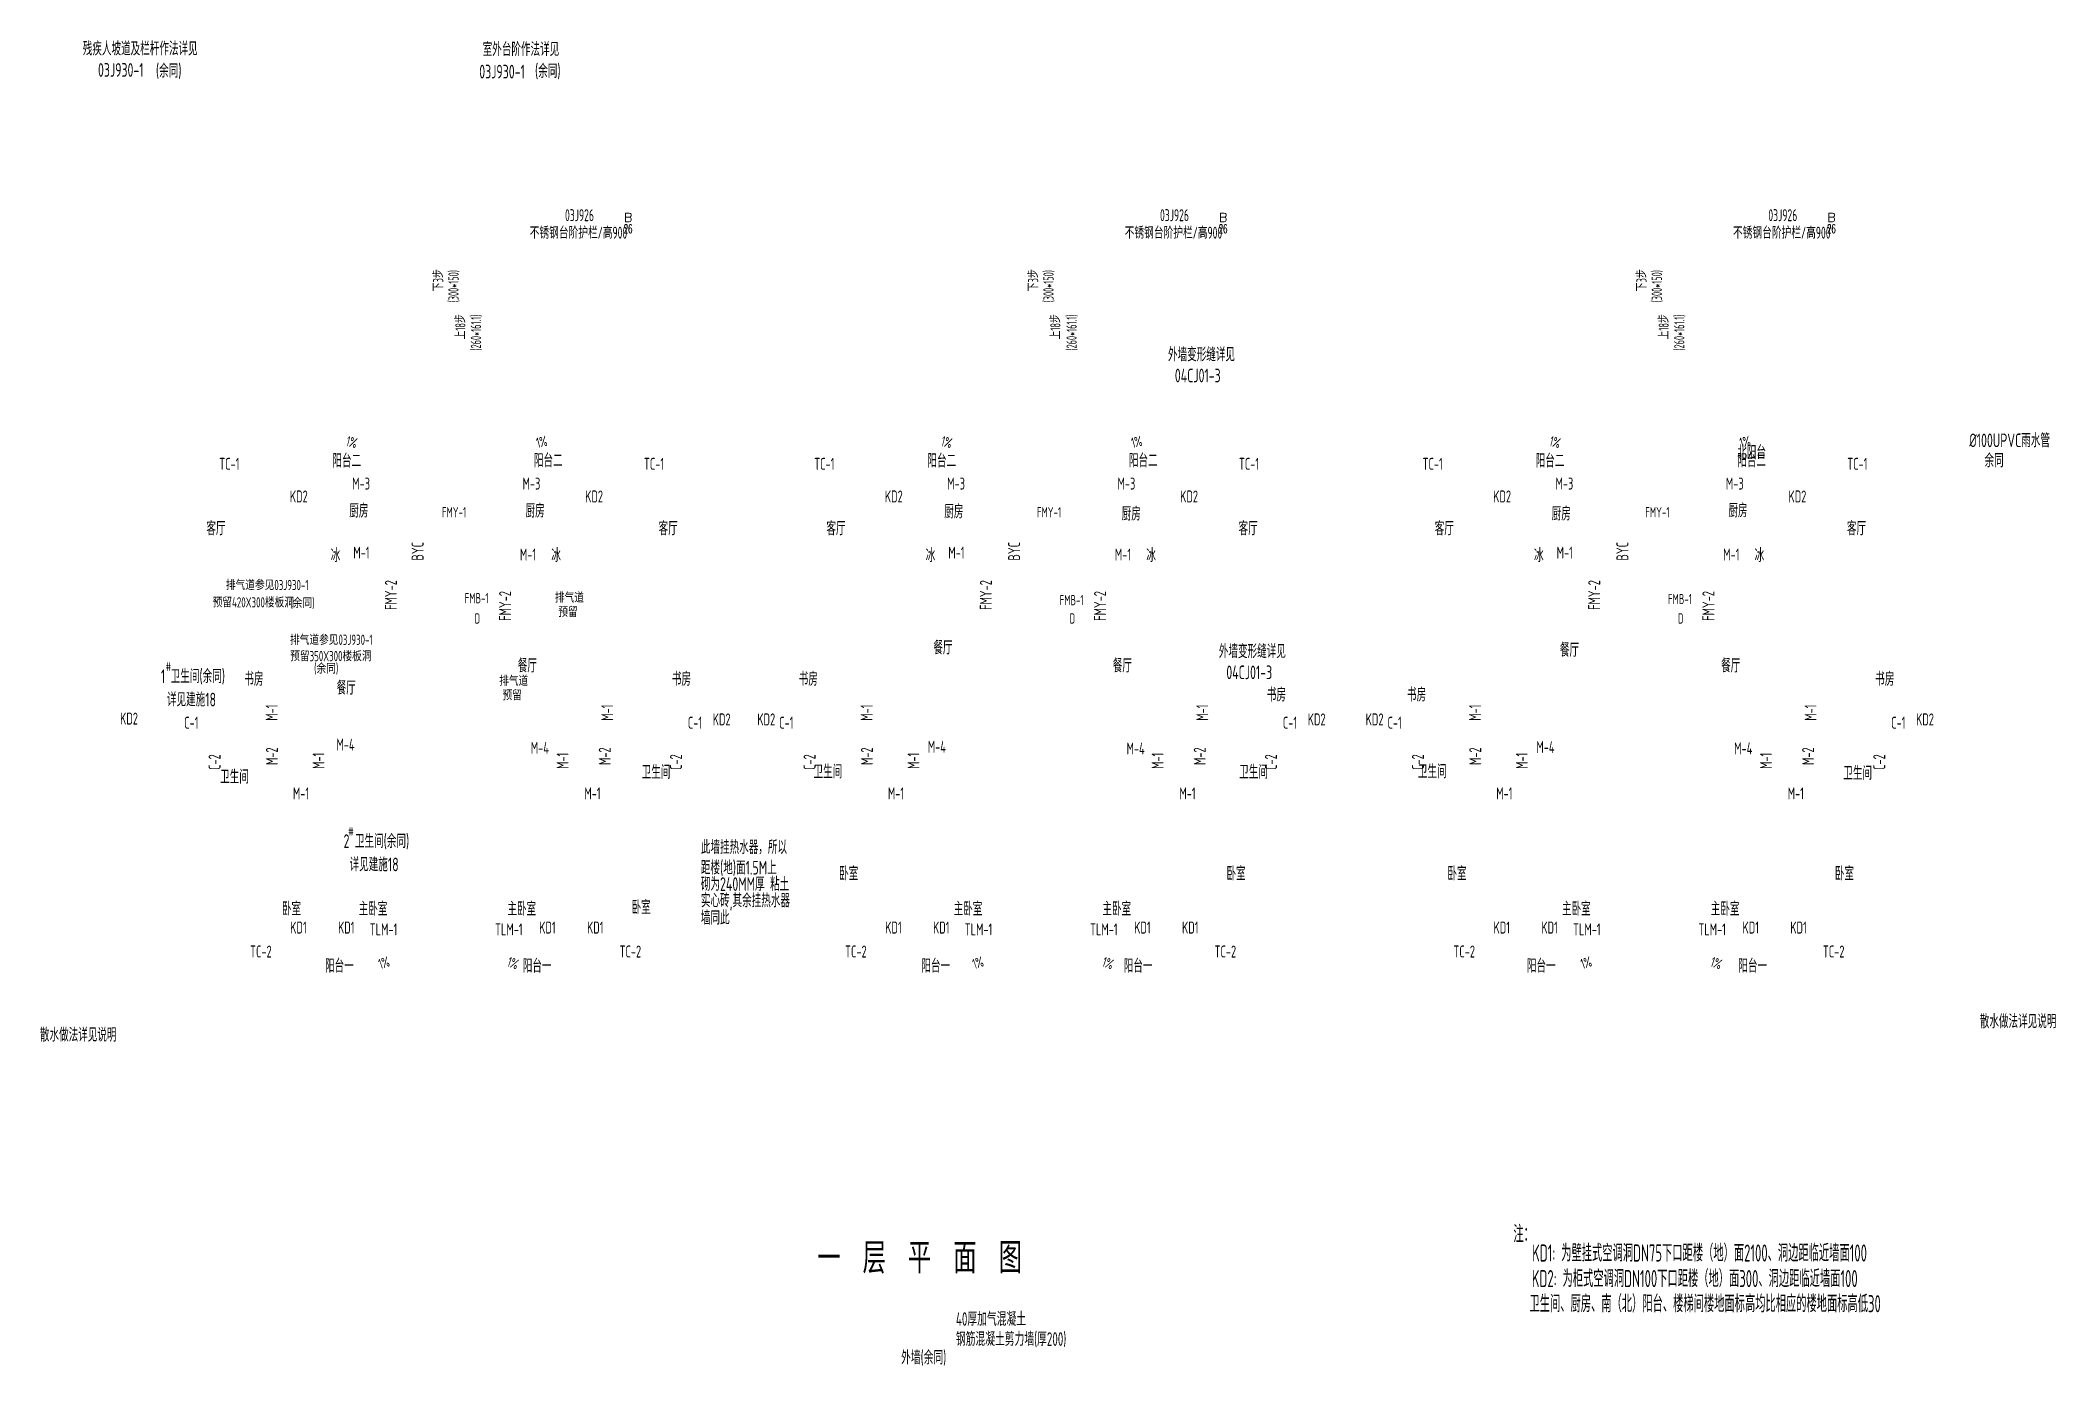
# Model space of a CAD drawing. Extents: x -726032 to 135930, y -151624 to 587044.
# Drawn here: x -241986 to -165366, y 189596 to 239983 of the extents above; entities that cross this region are included whole.
import ezdxf
from ezdxf.enums import TextEntityAlignment as Align

# ---------------------------------------------------------------- set-up
doc = ezdxf.new("R2010")
doc.units = 0
doc.header["$LTSCALE"] = 1000
doc.header["$MEASUREMENT"] = 0
doc.linetypes.add('DASH', pattern=[0.35, 0.25, -0.1])
for name, color, linetype in [('PUB_DIM', 245, 'CONTINUOUS'), ('PUB_TEXT', 142, 'CONTINUOUS'), ('引线', 213, 'CONTINUOUS'), ('空调', 245, 'CONTINUOUS'), ('窗表', 71, 'CONTINUOUS'), ('门表', 74, 'CONTINUOUS'), ('雨水管', 20, 'CONTINUOUS')]:
    doc.layers.add(name, color=color, linetype=linetype)
doc.styles.add('_HZST', font='txt.shx', dxfattribs={"width": 0.8, "bigfont": 'HZST.shx'})
doc.styles.add('_HZTXT', font='isocp.shx', dxfattribs={"width": 0.8, "bigfont": 'hztxt.shx'})
doc.styles.add('COMP', font='COMPLEX', dxfattribs={"bigfont": 'hztxt'})

msp = doc.modelspace()

# ---------------------------------------------------------------- texts
at = {"layer": 'PUB_DIM', "style": '_HZTXT', "width": 0.7}
for p in [(-225477.1, 217811.3), (-202857.1, 217811.3), (-179730.1, 217811.3)]:
    msp.add_text('D', height=390, dxfattribs=at).set_placement(p)
at = {"layer": 'PUB_TEXT', "style": '_HZTXT', "width": 0.65}
for s, p in [('下3步', (-226667.2, 230438)), ('(300*150)', (-226083.1, 230017.6)), ('下3步', (-204047.2, 230438)), ('(300*150)', (-203463.1, 230017.6)), ('下3步', (-180920.2, 230438)), ('(300*150)', (-180336.1, 230017.6)), ('上18步', (-225822.7, 228604.7)), ('(260*161.1)', (-225230.5, 228184.3)), ('上18步', (-203202.7, 228604.7)), ('(260*161.1)', (-202584.5, 228184.3)), ('上18步', (-180075.7, 228604.7)), ('(260*161.1)', (-179483.5, 228184.3))]:
    msp.add_text(s, height=390, rotation=90, dxfattribs=at).set_placement(p)
at = {"layer": 'PUB_TEXT'}
for s, height, style, width, p in [('北阳台 ', 520, '_HZTXT', 0.7, (-177472.1, 224059.1)), ('阳台二', 520, '_HZTXT', 0.7, (-230882.8, 223739.1)), ('阳台二', 520, '_HZTXT', 0.7, (-223219.1, 223749.2)), ('阳台二', 520, '_HZTXT', 0.7, (-208262.8, 223739.1)), ('阳台二', 520, '_HZTXT', 0.7, (-200599.1, 223749.2)), ('阳台二', 520, '_HZTXT', 0.7, (-185135.8, 223739.1)), ('阳台二', 520, '_HZTXT', 0.7, (-177472.1, 223749.2)), ('厨房', 520, '_HZTXT', 0.7, (-230238.9, 221837.1)), ('厨房', 520, '_HZTXT', 0.7, (-223539.1, 221837.1)), ('厨房', 520, '_HZTXT', 0.7, (-207618.9, 221808.3)), ('厨房', 520, '_HZTXT', 0.7, (-200872.8, 221722.7)), ('厨房', 520, '_HZTXT', 0.7, (-184526.4, 221726.4)), ('厨房', 520, '_HZTXT', 0.7, (-177808.7, 221847.6)), ('客厅', 520, '_HZTXT', 0.7, (-235672.5, 221167)), ('客厅', 520, '_HZTXT', 0.7, (-218477.7, 221167)), ('客厅', 520, '_HZTXT', 0.7, (-212100.5, 221167)), ('客厅', 520, '_HZTXT', 0.7, (-196428.9, 221167)), ('客厅', 520, '_HZTXT', 0.7, (-188973.5, 221167)), ('客厅', 520, '_HZTXT', 0.7, (-173301.9, 221167)), ('冰', 520, '_HZTXT', 0.7, (-230946.2, 220144.5)), ('冰', 520, '_HZTXT', 0.7, (-222558.5, 220144.5)), ('冰', 520, '_HZTXT', 0.7, (-208326.2, 220144.5)), ('冰', 520, '_HZTXT', 0.7, (-199938.5, 220144.5)), ('冰', 520, '_HZTXT', 0.7, (-185199.2, 220144.5)), ('冰', 520, '_HZTXT', 0.7, (-176811.5, 220144.5)), ('餐厅', 520, '_HZTXT', 0.7, (-208034.6, 216636.2)), ('餐厅', 520, '_HZTXT', 0.7, (-184212.9, 216546.1)), ('餐厅', 520, '_HZTXT', 0.7, (-223833, 215949.5)), ('餐厅', 520, '_HZTXT', 0.7, (-201213, 215949.5)), ('餐厅', 520, '_HZTXT', 0.7, (-178086, 215949.5)), ('书房', 520, '_HZTXT', 0.7, (-234229.2, 215441.8)), ('餐厅', 520, '_HZTXT', 0.7, (-230719.8, 215105.9)), ('书房', 520, '_HZTXT', 0.7, (-217975.5, 215441.8)), ('书房', 520, '_HZTXT', 0.7, (-213153.9, 215441.8)), ('书房', 520, '_HZTXT', 0.7, (-195355.5, 214844.9)), ('书房', 520, '_HZTXT', 0.7, (-190026.9, 214844.9)), ('书房', 520, '_HZTXT', 0.7, (-172228.5, 215441.8)), ('卫生间', 520, '_HZTXT', 0.7, (-235149.3, 211724)), ('卫生间', 520, '_HZTXT', 0.7, (-219123.3, 211902.3)), ('卫生间', 520, '_HZTXT', 0.7, (-212590.3, 211920)), ('卫生间', 520, '_HZTXT', 0.7, (-196407.9, 211907)), ('卫生间', 520, '_HZTXT', 0.7, (-189614.7, 211927.7)), ('卫生间', 520, '_HZTXT', 0.7, (-173440.2, 211863.2)), ('卧室', 520, '_HZTXT', 0.7, (-211617.9, 208046.8)), ('卧室', 520, '_HZTXT', 0.7, (-196888.6, 208046.8)), ('卧室', 520, '_HZTXT', 0.7, (-188490.9, 208046.8)), ('卧室', 520, '_HZTXT', 0.7, (-173761.6, 208046.8)), ('卧室', 520, '_HZTXT', 0.7, (-232801.4, 206707.8)), ('主卧室', 520, '_HZTXT', 0.7, (-229883.4, 206704)), ('主卧室', 520, '_HZTXT', 0.7, (-224227.1, 206704)), ('卧室', 520, '_HZTXT', 0.7, (-219508.6, 206763.2)), ('主卧室', 520, '_HZTXT', 0.7, (-207263.4, 206704)), ('主卧室', 520, '_HZTXT', 0.7, (-201607.1, 206704)), ('主卧室', 520, '_HZTXT', 0.7, (-184136.4, 206704)), ('主卧室', 520, '_HZTXT', 0.7, (-178480.1, 206704)), ('阳台一', 520, '_HZTXT', 0.7, (-231160.2, 204535.8)), ('阳台一', 520, '_HZTXT', 0.7, (-223641.9, 204535.8)), ('阳台一', 520, '_HZTXT', 0.7, (-208490.1, 204535.8)), ('阳台一', 520, '_HZTXT', 0.7, (-200795.1, 204535.8)), ('阳台一', 520, '_HZTXT', 0.7, (-185468.7, 204535.8)), ('阳台一', 520, '_HZTXT', 0.7, (-177433.4, 204535.8)), ('注：', 650, '_HZTXT', 0.6, (-185984.6, 194278.8)), ('一 层 平 面 图', 1170, '_HZST', 0.8, (-212449.4, 193103.4)), ('KD1: 为壁挂式空调洞DN75下口距楼（地）面2100、洞边距临近墙面100', 650, '_HZTXT', 0.6, (-185268.6, 193554.1, -29952)), (' KD2: 为柜式空调洞DN100下口距楼（地）面300、洞边距临近墙面100', 650, '_HZTXT', 0.6, (-185504.4, 192582.1, -29952)), ('卫生间、厨房、南（北）阳台、楼梯间楼地面标高均比相应的楼地面标高低30', 650, '_HZTXT', 0.6, (-185371, 191627.9, -29952)), ('40厚加气混凝土', 520, '_HZTXT', 0.65, (-207177.4, 191109.4)), ('钢筋混凝土剪力墙(厚200)', 520, '_HZTXT', 0.65, (-207177.4, 190348.5)), ('外墙(余同)', 520, '_HZTXT', 0.65, (-209260.5, 189647.2))]:
    msp.add_text(s, height=height, dxfattribs=dict(at, style=style, width=width)).set_placement(p)
at = {"layer": '引线', "style": '_HZTXT'}
for s, height, width, p in [('残疾人坡道及栏杆作法详见', 520, 0.7, (-240372.2, 239405.8)), ('室外台阶作法详见', 520, 0.7, (-225169.2, 239382.7)), ('03J930-1', 520, 0.7, (-239793.2, 238596)), ('(余同)', 520, 0.7, (-237590.5, 238564.4)), ('03J930-1', 520, 0.7, (-225298.5, 238531.8)), ('(余同)', 520, 0.7, (-223179.2, 238554.9)), ('不锈钢台阶护栏/高900', 455, 0.65, (-223381.6, 232441.2)), ('03J926', 455, 0.65, (-222037.7, 233107.1)), ('不锈钢台阶护栏/高900', 455, 0.65, (-200761.6, 232441.2)), ('03J926', 455, 0.65, (-199417.7, 233107.1)), ('不锈钢台阶护栏/高900', 455, 0.65, (-177634.6, 232441.2)), ('03J926', 455, 0.65, (-176290.7, 233107.1)), ('外墙变形缝详见', 520, 0.7, (-199114.5, 227778.7)), ('04CJ01-3  ', 520, 0.7, (-198854.2, 226979.6)), ('%%C100UPVC雨水管', 520, 0.7, (-168650.7, 224514.5)), ('余同', 520, 0.7, (-168071.7, 223749.5)), ('排气道参见03J930-1', 390, 0.7, (-234930.8, 219079.6)), ('预留420X300楼板洞', 390, 0.7, (-235434.2, 218421.1)), ('(余同)', 390, 0.7, (-232478.9, 218396.9)), ('排气道', 390, 0.7, (-222423.1, 218605)), ('预留', 390, 0.7, (-222294.5, 218058)), ('排气道参见03J930-1', 390, 0.7, (-232493.9, 216998.5)), ('外墙变形缝详见', 520, 0.7, (-197181.4, 216493.6)), ('1 卫生间(余同)', 520, 0.7, (-237399.8, 215545.3)), ('#', 325, 0.7, (-237225.5, 216009.6)), ('预留350X300楼板洞', 390, 0.7, (-232485.2, 216377.5)), ('(余同)', 390, 0.7, (-231575.9, 215907.9)), ('04CJ01-3  ', 520, 0.7, (-196897, 215694.6)), ('排气道', 390, 0.7, (-224540.9, 215440.4)), ('预留', 390, 0.7, (-224412.4, 214893.4)), ('详见建施18', 520, 0.7, (-237171.3, 214659.2)), ('#', 325, 0.7, (-230282.3, 209741.9)), ('2 卫生间(余同)', 520, 0.7, (-230456.5, 209277.6)), ('此墙挂热水器，所以', 520, 0.7, (-216872.6, 209049.5)), ('详见建施18', 520, 0.7, (-230228, 208391.5)), ('距楼(地)面1.5M上', 520, 0.7, (-216872.6, 208268.2)), ('砌为240MM厚 粘土', 520, 0.7, (-216872.6, 207645.2)), ('墙同此', 520, 0.7, (-216872.6, 206365.2)), ('实心砖,其余挂热水器', 520, 0.7, (-216872.6, 207022.1)), ('散水做法详见说明', 520, 0.7, (-242000.4, 201914.3)), ('散水做法详见说明', 520, 0.7, (-168252.2, 202425.1))]:
    msp.add_text(s, height=height, dxfattribs=dict(at, width=width)).set_placement(p)
at = {"layer": '引线', "style": 'COMP'}
for tag, text, width, p, p2 in [('26', '-', 0.617647, (-219805.2, 232653.6), (-219473.7, 232653.6)), ('B', '1', 1.235294, (-219805.2, 233082.6), (-219473.7, 233082.6)), ('26', '-', 0.617647, (-197185.2, 232653.6), (-196853.7, 232653.6)), ('B', '1', 1.235294, (-197185.2, 233082.6), (-196853.7, 233082.6)), ('26', '-', 0.617647, (-174058.2, 232653.6), (-173726.7, 232653.6)), ('B', '1', 1.235294, (-174058.2, 233082.6), (-173726.7, 233082.6))]:
    msp.add_attdef(tag, text=text, height=331.5, dxfattribs=dict(at, width=width)).set_placement(p, p2, align=Align.FIT)
at = {"layer": '空调', "linetype": 'DASH', "ltscale": 0.5, "style": '_HZTXT', "width": 0.7}
for s, p in [('KD2', (-232497, 222413.4)), ('KD2', (-221271, 222413.4)), ('KD2', (-209877, 222413.4)), ('KD2', (-198651, 222413.4)), ('KD2', (-186750, 222413.4)), ('KD2', (-175524, 222413.4)), ('KD2', (-238952.2, 213969.9)), ('KD2', (-216421.9, 213939.3)), ('KD2', (-214726, 213939.3)), ('KD2', (-193801.9, 213939.3)), ('KD2', (-191599, 213939.3)), ('KD2', (-170674.9, 213939.3)), ('KD1', (-232484.1, 206024.4)), ('KD1', (-230666.8, 206024.4)), ('KD1', (-223018.3, 206024.4)), ('KD1', (-221201, 206024.4)), ('KD1', (-209864.1, 206024.4)), ('KD1', (-208046.8, 206024.4)), ('KD1', (-200398.3, 206024.4)), ('KD1', (-198581, 206024.4)), ('KD1', (-186737.1, 206024.4)), ('KD1', (-184919.8, 206024.4)), ('KD1', (-177271.3, 206024.4)), ('KD1', (-175454, 206024.4))]:
    msp.add_text(s, height=455, dxfattribs=at).set_placement(p)
at = {"layer": '窗表', "style": '_HZTXT', "width": 0.7}
for s, p in [('TC-1', (-235184, 223653.5)), ('TC-1', (-219037.9, 223653.5)), ('TC-1', (-212564, 223653.5)), ('TC-1', (-196417.9, 223653.5)), ('TC-1', (-189437, 223653.5)), ('TC-1', (-173290.9, 223653.5)), ('C-1', (-236516, 213812.8)), ('C-1', (-217367.4, 213812.8)), ('C-1', (-213896, 213812.8)), ('C-1', (-194747.4, 213812.8)), ('C-1', (-190769, 213812.8)), ('C-1', (-171620.4, 213812.8)), ('TC-2', (-234010.9, 205114)), ('TC-2', (-219964.8, 205114)), ('TC-2', (-211390.9, 205114)), ('TC-2', (-197344.8, 205114)), ('TC-2', (-188263.9, 205114)), ('TC-2', (-174217.8, 205114))]:
    msp.add_text(s, height=455, dxfattribs=at).set_placement(p)
for p in [(-235133, 212244.7), (-217592.4, 212244.7), (-212513, 212244.7), (-194972.4, 212244.7), (-189386, 212244.7), (-171845.4, 212244.7)]:
    msp.add_text('C-2', height=455, rotation=90, dxfattribs=at).set_placement(p)
at = {"layer": '门表', "style": '_HZTXT', "width": 0.7}
for s, height, p in [('M-3', 455, (-230127.6, 222902.7)), ('M-3', 455, (-223651.5, 222902.7)), ('M-3', 455, (-207507.6, 222902.7)), ('M-3', 455, (-201031.5, 222902.7)), ('M-3', 455, (-184380.6, 222902.7)), ('M-3', 455, (-177904.5, 222902.7)), ('FMY-1', 390, (-226718.6, 221847.5)), ('FMY-1', 390, (-204098.6, 221847.5)), ('FMY-1', 390, (-180971.6, 221847.5)), ('M-1', 455, (-230085.9, 220278.1)), ('M-1', 455, (-207465.9, 220278.1)), ('M-1', 455, (-184338.9, 220278.1)), ('M-1', 455, (-223753.1, 220203.5)), ('M-1', 455, (-201133.1, 220203.5)), ('M-1', 455, (-178006.1, 220203.5)), ('FMB-1', 390, (-225856, 218580.6)), ('FMB-1', 390, (-203236, 218508.1)), ('FMB-1', 390, (-180109, 218547.6)), ('M-4', 455, (-230726.8, 212979.7)), ('M-4', 455, (-223338.4, 212855.1)), ('M-4', 455, (-208246.3, 212899.2)), ('M-4', 455, (-200688.7, 212830.3)), ('M-4', 455, (-185108.2, 212886.4)), ('M-4', 455, (-177588.3, 212836.1)), ('M-1', 455, (-232382.6, 211124.9)), ('M-1', 455, (-221300.9, 211124.9)), ('M-1', 455, (-209762.6, 211124.9)), ('M-1', 455, (-198680.9, 211124.9)), ('M-1', 455, (-186635.6, 211124.9)), ('M-1', 455, (-175553.9, 211124.9)), ('TLM-1', 455, (-229462.7, 205956.7)), ('TLM-1', 455, (-224698.6, 205956.7)), ('TLM-1', 455, (-206842.7, 205956.7)), ('TLM-1', 455, (-202078.6, 205956.7)), ('TLM-1', 455, (-183715.7, 205956.7)), ('TLM-1', 455, (-178951.6, 205956.7))]:
    msp.add_text(s, height=height, dxfattribs=at).set_placement(p)
for s, p in [('BYC', (-227415, 220205.9)), ('BYC', (-204739.1, 220205.9)), ('BYC', (-181612.1, 220205.9)), ('FMY-2', (-228431.2, 218328.1)), ('FMY-2', (-205811.2, 218328.1)), ('FMY-2', (-182684.2, 218328.1)), ('FMY-2', (-224090.7, 217913.6)), ('FMY-2', (-201470.7, 217913.6)), ('FMY-2', (-178343.7, 217913.6)), ('M-1', (-232962.7, 214114.1)), ('M-1', (-220204.2, 214114.1)), ('M-1', (-210342.7, 214114.1)), ('M-1', (-197584.2, 214114.1)), ('M-1', (-187215.7, 214114.1)), ('M-1', (-174457.2, 214114.1)), ('M-2', (-232954.3, 212432)), ('M-2', (-220299.5, 212432)), ('M-2', (-210334.3, 212432)), ('M-2', (-197679.5, 212432)), ('M-2', (-187207.3, 212432)), ('M-2', (-174552.5, 212432)), ('M-1', (-231182.4, 212282.5)), ('M-1', (-221902.9, 212282.5)), ('M-1', (-208562.4, 212282.5)), ('M-1', (-199282.9, 212282.5)), ('M-1', (-185435.4, 212282.5)), ('M-1', (-176155.9, 212282.5))]:
    msp.add_text(s, height=455, rotation=90, dxfattribs=at).set_placement(p)
at = {"layer": '雨水管', "style": '_HZTXT', "width": 0.7}
for rotation, p in [(345.95759, (-230384.9, 224566.6)), (14.04241, (-223069.6, 224480.5)), (345.95759, (-207764.9, 224566.6)), (14.04241, (-200449.6, 224480.5)), (345.95759, (-184637.9, 224566.6)), (14.04241, (-177322.6, 224480.5)), (18.224825, (-229050.4, 204669.1)), (341.775175, (-224265.4, 204780.1)), (18.224825, (-206467.5, 204669.1)), (341.775175, (-201645.4, 204780.1)), (18.224825, (-183346.4, 204669.1)), (341.775175, (-178518.4, 204780.1))]:
    msp.add_text('1%', height=390, rotation=rotation, dxfattribs=at).set_placement(p)

doc.saveas('drawing.dxf')
